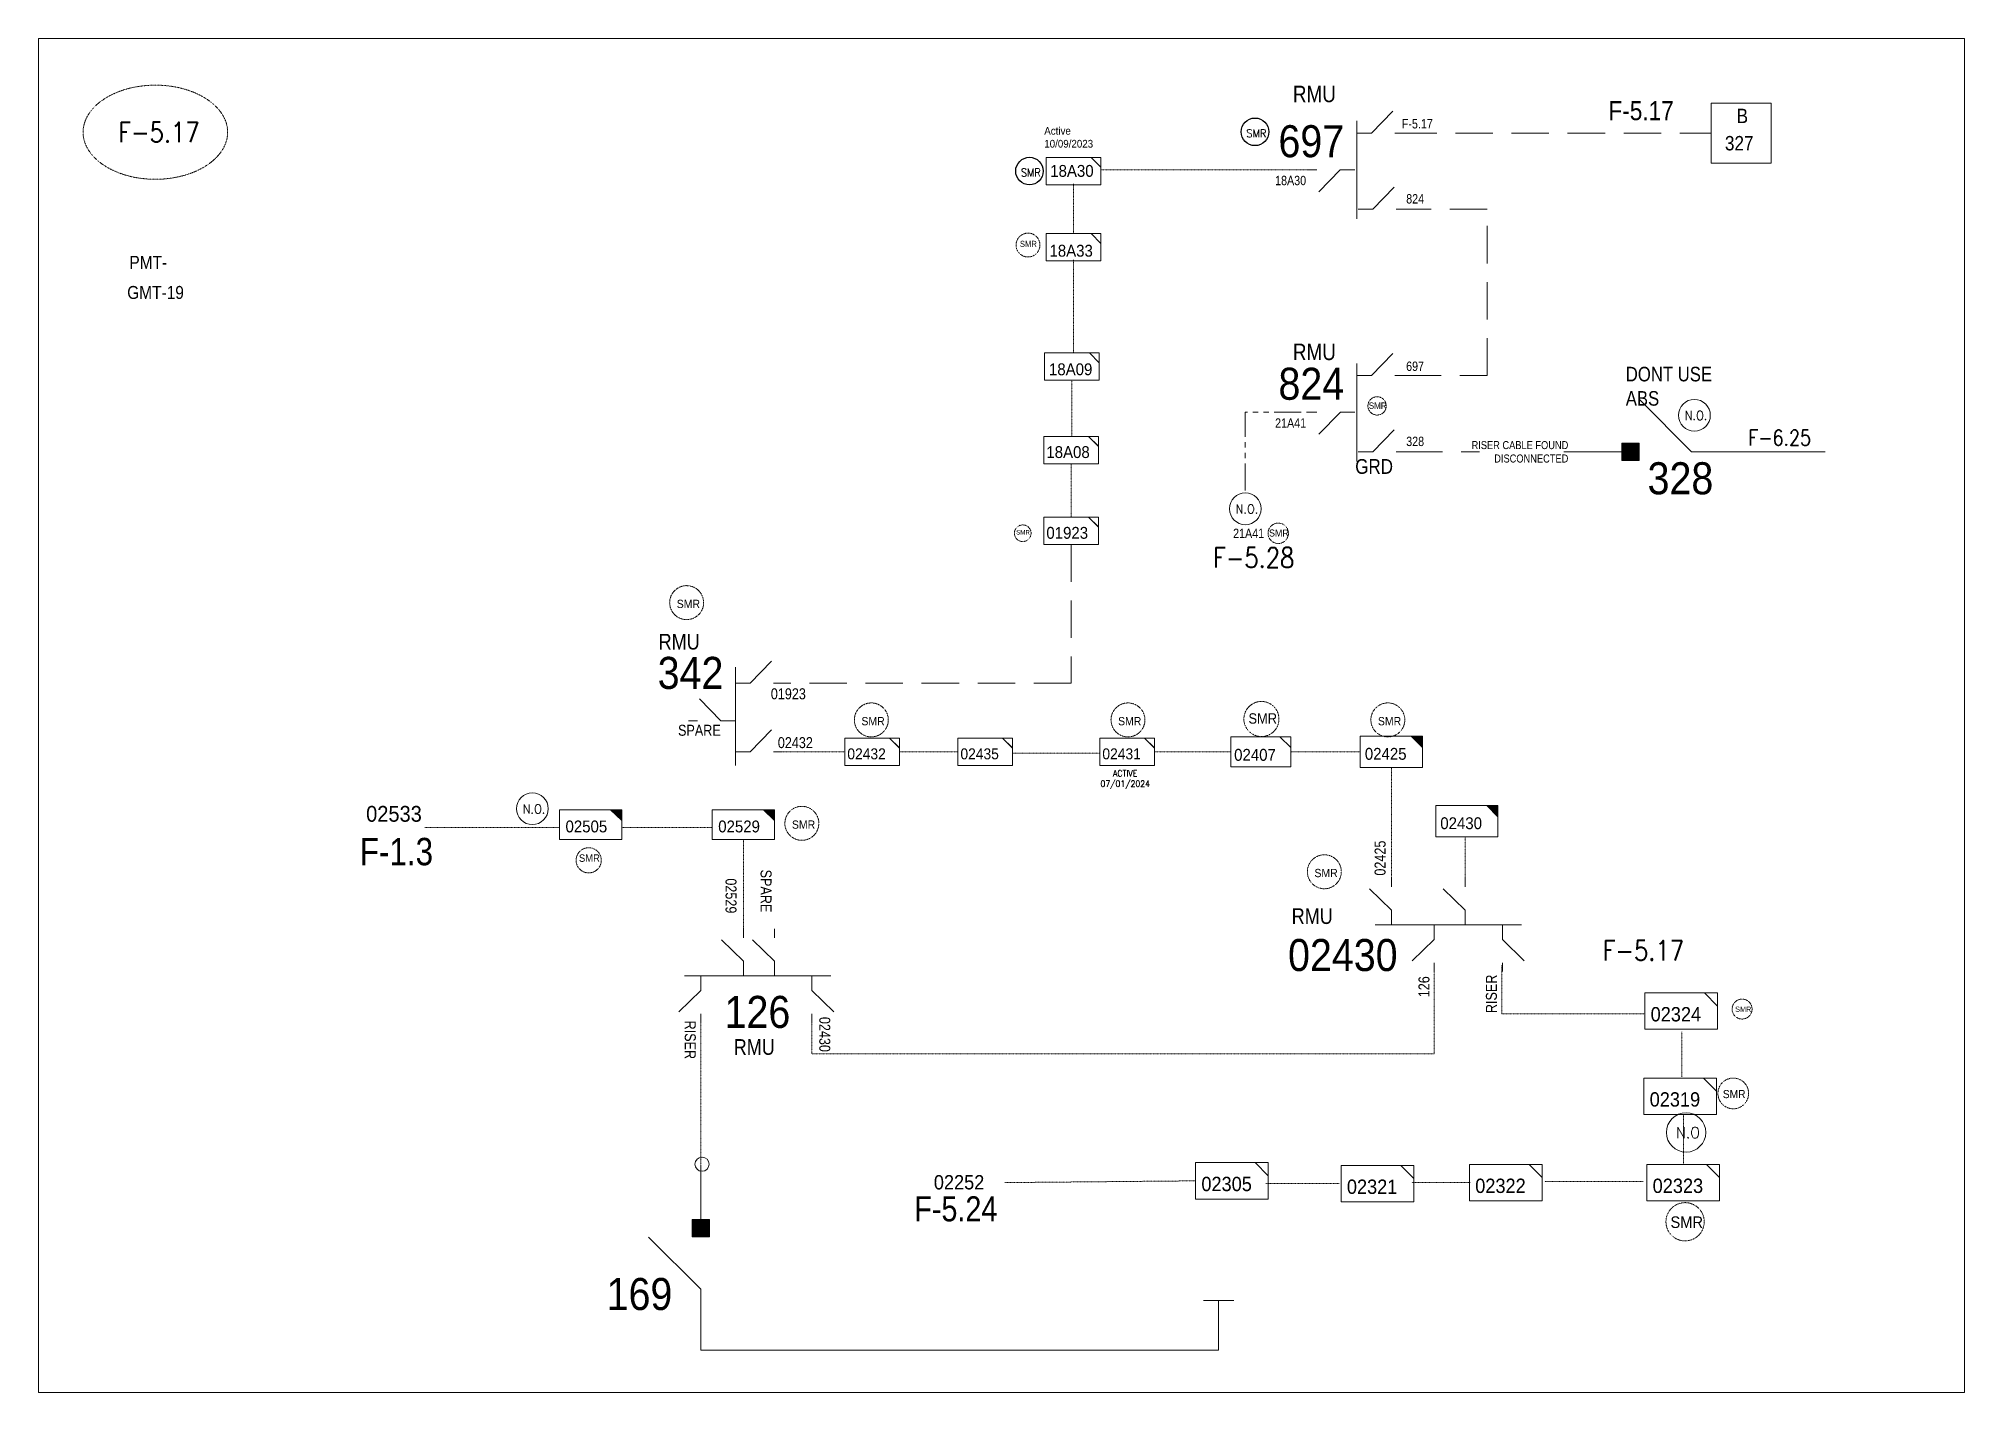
# Model space of a CAD drawing. Header units: metres. Extents: x 65984 to 144644, y -19036 to 23726.
# Drawn here: x 103022 to 103901, y 3362 to 3980 of the extents above; entities that cross this region are included whole.
import ezdxf
from ezdxf.enums import TextEntityAlignment as Align

# ---------------------------------------------------------------- set-up
doc = ezdxf.new("R2010")
doc.units = ezdxf.units.M
doc.header["$MEASUREMENT"] = 0
for name, pattern in [('( Phantom )', [2.5, 1.25, -0.25, 0.25, -0.25, 0.25, -0.25]), ('DGN Style 3', [0.013877, 0, -0.013877]), ('HIDDEN2', [2381.25, 1587.5, -793.75])]:
    doc.linetypes.add(name, pattern=pattern)
doc.layers.get('0').update_dxf_attribs({"color": 95, "lineweight": 40})
for name, color, linetype, lineweight in [('ABS', 7, 'Continuous', 40), ('ABS NUMBER', 112, 'Continuous', 30), ('d_eos', 111, 'Continuous', 40), ('d_eos no', 121, 'Continuous', 40), ('d_switch', 95, 'Continuous', 40), ('d_tf no', 6, 'Continuous', 40), ('d_ug cable', 95, 'Continuous', 40), ('d_ug main line', 95, 'Continuous', 40), ('FDR  1  05', 172, 'Continuous', 40), ('FDR  4  02', 126, 'Continuous', 40), ('fedr no', 95, 'Continuous', 40), ('GRID STATION 01', 7, 'Continuous', 40), ('Level 37', 7, 'Continuous', 0), ('O H MAIN FEEDER', 4, 'Continuous', 100), ('SW N O', 114, 'Continuous', 30)]:
    doc.layers.add(name, color=color, linetype=linetype, lineweight=lineweight)
doc.styles.add('NASKHF', font='naskhf.shx', dxfattribs={"height": 8})
doc.styles.add('Style-Arial', font='arial.ttf')
doc.styles.add('Style-ENGINEERING', font='ENGINEERING.shx')
doc.styles.add('Style-msdefault', font='msdefault.shx')
doc.styles.add('Style-STANDARD', font='STANDARD.shx')

msp = doc.modelspace()

# ---------------------------------------------------------------- texts
at = {"layer": 'ABS NUMBER', "color": 7, "lineweight": 13, "style": 'Style-Arial', "width": 0.88}
msp.add_text('328', height=14.641, dxfattribs=at).set_placement((103786.69, 3772.18), align=Align.RIGHT)
msp.add_text('169', height=14.641, dxfattribs=at).set_placement((103281.06, 3399.55))
at = {"layer": 'd_eos no', "color": 2, "linetype": 'Continuous', "lineweight": 13, "style": 'Style-Arial', "width": 0.88}
for s, p in [('697', (103588.01, 3926.16)), ('824', (103588.01, 3815.36))]:
    msp.add_text(s, height=14.641, dxfattribs=at).set_placement(p)
for s, p in [('342', (103304.39, 3697.92)), ('02430', (103592.4, 3569.04))]:
    msp.add_text(s, height=14.641, dxfattribs=at).set_placement(p, align=Align.TOP_LEFT)
at = {"layer": 'd_eos no', "color": 7, "linetype": 'Continuous', "lineweight": 13, "style": 'Style-Arial', "width": 0.88}
msp.add_text('126', height=14.641, dxfattribs=at).set_placement((103334.96, 3528.41))
at = {"layer": 'd_switch', "color": 7, "linetype": 'Continuous', "lineweight": 13, "style": 'Style-msdefault', "width": 0.857143}
for s, p in [('F-5.17', (103644.38, 3943.58)), ('697', (103646.34, 3832.81)), ('328', (103646.38, 3798.49))]:
    msp.add_text(s, height=4.275, dxfattribs=at).set_placement(p, align=Align.TOP_LEFT)
at = {"layer": 'd_switch', "color": 2, "linetype": 'Continuous', "lineweight": 13, "style": 'Style-msdefault', "width": 0.857143}
for s, p in [('18A30', (103600.65, 3917.67)), ('21A41', (103581.47, 3756.48))]:
    msp.add_text(s, height=4.275, dxfattribs=at).set_placement(p, align=Align.TOP_RIGHT)
msp.add_text('824', height=4.275, dxfattribs=at).set_placement((103646.38, 3909.29), align=Align.TOP_LEFT)
at = {"layer": 'd_switch', "color": 7, "linetype": 'Continuous', "lineweight": 13, "style": 'Style-msdefault', "width": 0.857143}
msp.add_text('21A41', height=4.275, dxfattribs=at).set_placement((103600.65, 3806.88), align=Align.TOP_RIGHT)
at = {"layer": 'd_switch', "color": 2, "linetype": 'Continuous', "lineweight": 13, "style": 'Style-ENGINEERING', "width": 0.857143}
msp.add_text('01923', height=5.022, rotation=359.99969, dxfattribs=at).set_placement((103372.09, 3683.56), align=Align.TOP_RIGHT)
at = {"layer": 'd_switch', "color": 7, "linetype": 'Continuous', "lineweight": 13, "style": 'Style-ENGINEERING', "width": 0.857143}
for s, rotation, p in [('SPARE', 0.00031, (103313.69, 3666.9)), ('SPARE', 270.00031, (103356.41, 3600.73)), ('RISER', 270.00031, (103321.79, 3531.77)), ('02430', 270.00031, (103383.24, 3533.45))]:
    msp.add_text(s, height=5.022, rotation=rotation, dxfattribs=at).set_placement(p, align=Align.TOP_LEFT)
at = {"layer": 'd_switch', "color": 2, "linetype": 'Continuous', "lineweight": 13, "style": 'Style-ENGINEERING', "width": 0.857143}
msp.add_text('02432', height=5.022, rotation=0.00031, dxfattribs=at).set_placement((103359.28, 3661.25), align=Align.TOP_LEFT)
at = {"layer": 'd_switch', "color": 55, "linetype": 'Continuous', "lineweight": 13, "style": 'Style-msdefault', "width": 0.857143}
for s, height, p in [('F-1.3', 12.499, (103168.33, 3615.23)), ('F-5.24', 11.454, (103421.65, 3451.51))]:
    msp.add_text(s, height=height, dxfattribs=at).set_placement(p, align=Align.TOP_LEFT)
at = {"layer": 'd_switch', "color": 7, "linetype": 'Continuous', "lineweight": 13, "style": 'Style-ENGINEERING', "width": 0.857143}
msp.add_text('02425', height=5.022, rotation=89.99969, dxfattribs=at).set_placement((103636.95, 3597.99))
msp.add_text('02529', height=5.022, rotation=269.99969, dxfattribs=at).set_placement((103340.41, 3580.73), align=Align.TOP_RIGHT)
for s, p in [('126', (103657.01, 3552.03)), ('RISER', (103687.81, 3552.77))]:
    msp.add_text(s, height=5.022, rotation=90.00031, dxfattribs=at).set_placement(p, align=Align.RIGHT)
at = {"layer": 'd_switch', "color": 2, "linetype": 'Continuous', "lineweight": 30, "insert": (103746.7, 3830.42), "char_height": 6.6553, "attachment_point": 1, "style": 'NASKHF'}
msp.add_mtext('\\Fmsdefault;\\H1x;\\W0.857143;DONT USE\\PABS', dxfattribs=at)
at = {"layer": 'd_tf no', "color": 2, "linetype": 'Continuous', "lineweight": 13, "style": 'Style-msdefault', "width": 0.945946}
for s, height, p in [('18A30', 5.417, (103483.74, 3922.62)), ('18A33', 5.417, (103483.4, 3886.16)), ('01923', 5.417, (103481.98, 3757.28)), ('02432', 4.997, (103391.05, 3656.11)), ('02407', 5.417, (103567.77, 3655.87)), ('02425', 5.417, (103627.48, 3656.33)), ('02529', 5.417, (103332.05, 3623.16)), ('02324', 6.555, (103758.06, 3537.95)), ('02319', 6.555, (103757.62, 3499.04)), ('02323', 6.555, (103758.98, 3459.57))]:
    msp.add_text(s, height=height, dxfattribs=at).set_placement(p, align=Align.TOP_LEFT)
at = {"layer": 'd_tf no', "color": 18, "linetype": 'Continuous', "lineweight": 13, "style": 'Style-msdefault', "width": 0.945946}
for s, height, p in [('18A09', 5.417, (103483.17, 3832)), ('18A08', 5.417, (103481.98, 3794.17)), ('02435', 4.997, (103442.7, 3656.11)), ('02430', 5.417, (103661.95, 3624.63))]:
    msp.add_text(s, height=height, dxfattribs=at).set_placement(p, align=Align.TOP_LEFT)
at = {"layer": 'd_tf no', "color": 1, "linetype": 'Continuous', "lineweight": 13, "style": 'Style-msdefault', "width": 0.945946}
for height, p in [(2.897, (103629.29, 3814.12)), (2.053, (103468.17, 3755.85)), (3.219, (103583.7, 3756.1)), (3.697, (103791.03, 3500.04)), (5.291, (103767.12, 3442.32))]:
    msp.add_text('SMR', height=height, dxfattribs=at).set_placement(p, align=Align.TOP_LEFT)
at = {"layer": 'd_tf no', "color": 1, "linetype": 'Continuous', "lineweight": 40, "style": 'Style-msdefault', "width": 0.945946}
for height, p in [(3.784, (103313.1, 3724.01)), (3.784, (103397.47, 3670.44)), (3.784, (103514.73, 3670.44)), (3.784, (103633.46, 3670.44)), (3.784, (103365.73, 3623.19)), (3.406, (103268.42, 3607.7)), (3.784, (103604.45, 3601.07)), (2.428, (103796.65, 3538.16))]:
    msp.add_text('SMR', height=height, dxfattribs=at).set_placement(p, align=Align.TOP_LEFT)
at = {"layer": 'd_tf no', "color": 7, "linetype": 'Continuous', "lineweight": 13, "style": 'Style-msdefault', "width": 0.945946}
for s, height, p in [('02533', 7.234, (103171.19, 3629.83)), ('02252', 6.555, (103430.56, 3461.19))]:
    msp.add_text(s, height=height, dxfattribs=at).set_placement(p, align=Align.TOP_LEFT)
at = {"layer": 'd_tf no', "color": 121, "linetype": 'Continuous', "lineweight": 13, "style": 'Style-msdefault', "width": 0.945946}
msp.add_text('02505', height=5.417, dxfattribs=at).set_placement((103262.28, 3623.16), align=Align.TOP_LEFT)
at = {"layer": 'd_tf no', "color": 6, "linetype": 'Continuous', "lineweight": 13, "style": 'Style-msdefault', "width": 0.945946}
for s, p in [('02305', (103552.8, 3460.41)), ('02321', (103619.28, 3459.15)), ('02322', (103677.92, 3459.57))]:
    msp.add_text(s, height=6.555, dxfattribs=at).set_placement(p, align=Align.TOP_LEFT)
at = {"layer": 'd_tf no', "color": 121, "linetype": 'Continuous', "lineweight": 40, "insert": (103481.01, 3939.97), "char_height": 3.529, "attachment_point": 1, "style": 'NASKHF'}
msp.add_mtext('\\Fmsdefault;\\H1x;\\W0.945946;Active\\P10/09/2023', dxfattribs=at)
at = {"layer": 'd_tf no', "color": 2, "lineweight": 13, "insert": (103469.89, 3887.97), "char_height": 2.8143, "attachment_point": 1, "style": 'NASKHF'}
msp.add_mtext('\\Fmsdefault;\\H1x;\\W0.925;SMR\\P', dxfattribs=at)
at = {"layer": 'd_tf no', "color": 1, "lineweight": 13, "insert": (103574.31, 3672.15), "char_height": 4.7493, "attachment_point": 1, "style": 'NASKHF'}
msp.add_mtext('\\Fmsdefault;\\H1x;\\W0.925;SMR\\P', dxfattribs=at)
at = {"layer": 'FDR  4  02', "color": 131, "linetype": 'Continuous', "lineweight": 13, "style": 'Style-msdefault', "width": 0.945946}
msp.add_text('02431', height=4.997, dxfattribs=at).set_placement((103507.56, 3656.11), align=Align.TOP_LEFT)
at = {"layer": 'FDR  4  02', "color": 131, "linetype": 'Continuous', "lineweight": 13, "insert": (103518, 3641.89), "char_height": 2.839, "attachment_point": 5, "rotation": 359.99944, "style": 'Style-STANDARD'}
msp.add_mtext('ACTIVE\\P07/01/2024', dxfattribs=at)
at = {"layer": 'fedr no', "color": 6, "linetype": 'Continuous', "lineweight": 13, "style": 'Style-STANDARD', "width": 0.909091}
msp.add_text('F-5.17', height=9.19, dxfattribs=at).set_placement((103076.48, 3937.58), align=Align.MIDDLE_CENTER)
at = {"layer": 'fedr no', "color": 55, "linetype": 'Continuous', "lineweight": 13, "style": 'Style-STANDARD', "width": 0.909091}
for s, height, p in [('F-6.25', 7.078, (103817.03, 3798.02)), ('F-5.28', 9.19, (103576.71, 3743.27))]:
    msp.add_text(s, height=height, dxfattribs=at).set_placement(p, align=Align.MIDDLE_CENTER)
at = {"layer": 'fedr no', "color": 94, "linetype": 'Continuous', "lineweight": 13, "insert": (103754.71, 3563.81), "char_height": 9.1902, "attachment_point": 5, "line_spacing_factor": 1.2, "style": 'Style-STANDARD'}
msp.add_mtext('\\H1x;\\W0.909091;F-5.17\\P', dxfattribs=at)
at = {"layer": 'GRID STATION 01', "color": 7, "linetype": 'Continuous', "lineweight": 13, "style": 'Style-msdefault', "width": 0.888889}
msp.add_text('F-5.17', height=8.697, dxfattribs=at).set_placement((103738.77, 3951.77), align=Align.TOP_LEFT)
at = {"layer": 'GRID STATION 01', "color": 18, "linetype": 'Continuous', "lineweight": 13, "style": 'Style-msdefault', "width": 0.888889}
for s, height, p in [('B', 6.59, (103797.35, 3948.32)), ('327', 6.588, (103792, 3935.86))]:
    msp.add_text(s, height=height, dxfattribs=at).set_placement(p, align=Align.TOP_LEFT)
at = {"layer": 'GRID STATION 01', "linetype": 'Continuous', "lineweight": 13, "style": 'Style-msdefault', "width": 0.888889}
for s, p in [('PMT-', (103063.03, 3881.11)), ('GMT-19', (103062.02, 3867.35))]:
    msp.add_text(s, height=5.94, dxfattribs=at).set_placement(p, align=Align.TOP_LEFT)
at = {"layer": 'Level 37', "color": 2, "linetype": 'Continuous', "lineweight": 13, "ltscale": 0.59049, "style": 'Style-msdefault', "width": 0.86}
for p in [(103614.25, 3951.31), (103614.25, 3833.48)]:
    msp.add_text('RMU', height=7.505, rotation=359.99963, dxfattribs=at).set_placement(p, align=Align.RIGHT)
at = {"layer": 'Level 37', "color": 2, "linetype": 'Continuous', "lineweight": 13, "ltscale": 0.531441, "style": 'Style-msdefault', "width": 0.86}
msp.add_text('GRD', height=6.754, rotation=359.99963, dxfattribs=at).set_placement((103640.35, 3781.52), align=Align.RIGHT)
at = {"layer": 'Level 37', "color": 2, "linetype": 'Continuous', "lineweight": 13, "style": 'Style-msdefault', "width": 0.86}
for p in [(103323.6, 3708.44), (103612.84, 3583.08)]:
    msp.add_text('RMU', height=7.174, rotation=0.00037, dxfattribs=at).set_placement(p, align=Align.TOP_RIGHT)
at = {"layer": 'Level 37', "color": 7, "linetype": 'Continuous', "lineweight": 13, "style": 'Style-msdefault', "width": 0.86}
msp.add_text('RMU', height=7.174, rotation=359.99963, dxfattribs=at).set_placement((103357.91, 3516.12), align=Align.RIGHT)
at = {"layer": 'Level 37', "color": 2, "linetype": 'Continuous', "lineweight": 13, "ltscale": 0.37014, "insert": (103720.45, 3786.64), "char_height": 3.6792, "attachment_point": 9, "rotation": 359.99963, "style": 'NASKHF'}
msp.add_mtext('\\Fmsdefault;\\H1x;\\W0.86;RISER CABLE FOUND\\P DISCONNECTED', dxfattribs=at)

# ---------------------------------------------------------------- blocks, each defined once
blk = doc.blocks.new('TF_8')
at = {"color": 0, "linetype": 'ByBlock', "lineweight": -2}
blk.add_line((6.3, 4.95), (9.9, 1.35), dxfattribs=at)
blk.add_3dface([(-10.1, 4.95), (9.9, 4.95), (9.9, -5.05), (-10.1, -5.05)], dxfattribs=at)
blk = doc.blocks.new('exist.us-1000kva')
at = {"color": 0, "linetype": 'ByBlock', "lineweight": -2, "flags": 128}
blk.add_lwpolyline([(40, 12.9), (32.8, 20), (40, 20)], close=True, dxfattribs=at)
at = {"color": 0, "linetype": 'ByBlock', "lineweight": -2, "extrusion": (0, 0, -1)}
blk.add_solid([(-40, 12.9), (-32.8, 20), (-40, 20)], dxfattribs=at)
at = {"color": 0, "linetype": 'ByBlock', "lineweight": -2, "xscale": 2, "yscale": 2}
blk.add_blockref('TF_8', (20.2, 10.1), dxfattribs=at)
blk = doc.blocks.new('ABS2_1_1')
at = {"color": 0, "linetype": 'ByBlock', "lineweight": -2, "ltscale": 500}
for q in [(-29900, 43500), (0, 0)]:
    blk.add_line((0, 13600), q, dxfattribs=at)
at = {"color": 0, "linetype": 'ByBlock', "lineweight": -2, "ltscale": 500, "flags": 128}
for points in [[(5000, 43600), (-5000, 43600), (-5000, 53600), (5000, 53600)], [(3791, 49653), (3791, 49653), (3791, 49653)]]:
    blk.add_lwpolyline(points, close=True, dxfattribs=at)
at = {"color": 0, "linetype": 'ByBlock', "lineweight": -2, "ltscale": 500}
for points in [[(5000, 43600), (-5000, 43600), (5000, 53600), (-5000, 53600)], [(3791, 49653), (3791, 49653), (3791, 49653)]]:
    blk.add_solid(points, dxfattribs=at)
blk = doc.blocks.new('*U1456')
at = {"layer": 'SW N O', "color": 3, "lineweight": 13, "ltscale": 0.426762}
blk.add_circle((0, 0), 16.8, dxfattribs=at)
at = {"layer": 'SW N O', "color": 3, "lineweight": 13, "style": 'Style-STANDARD'}
blk.add_text('N.O.', height=9.6, dxfattribs=at).set_placement((1.7, -0.2), align=Align.MIDDLE_CENTER)
blk = doc.blocks.new('*U2891')
at = {"layer": 'FDR  1  05', "color": 2, "linetype": 'Continuous', "lineweight": 13, "flags": 128}
blk.add_lwpolyline([(20, 10), (20, 2.7), (12.8, 10)], close=True, dxfattribs=at)
at = {"layer": 'FDR  1  05', "color": 2, "linetype": 'Continuous', "lineweight": 13, "xscale": 2, "yscale": 2, "rotation": 359.9999999999999}
blk.add_blockref('TF_8', (0.2, 0.1), dxfattribs=at)
blk = doc.blocks.new('*U2892')
at = {"layer": 'FDR  1  05', "color": 18, "linetype": 'Continuous', "lineweight": 13, "flags": 128}
blk.add_lwpolyline([(20, 10), (20, 2.7), (12.8, 10)], close=True, dxfattribs=at)
at = {"layer": 'FDR  1  05', "color": 18, "linetype": 'Continuous', "lineweight": 13, "xscale": 2, "yscale": 2, "rotation": 359.9999999999999}
blk.add_blockref('TF_8', (0.2, 0.1), dxfattribs=at)
blk = doc.blocks.new('*U2893')
at = {"layer": 'FDR  1  05', "color": 2, "linetype": 'Continuous', "lineweight": 13, "flags": 128}
blk.add_lwpolyline([(20, 10), (20, 2.7), (12.8, 10)], close=True, dxfattribs=at)
at = {"layer": 'FDR  1  05', "color": 2, "linetype": 'Continuous', "lineweight": 13, "xscale": 2, "yscale": 2, "rotation": 359.9999999999999}
blk.add_blockref('TF_8', (0.2, 0.1), dxfattribs=at)
blk = doc.blocks.new('*U2894')
at = {"layer": 'FDR  4  02', "color": 2, "linetype": 'Continuous', "lineweight": 13, "flags": 128}
blk.add_lwpolyline([(20, 10), (20, 2.7), (12.8, 10)], close=True, dxfattribs=at)
at = {"layer": 'FDR  4  02', "color": 2, "linetype": 'Continuous', "lineweight": 13, "xscale": 2, "yscale": 2, "rotation": 359.9999999999999}
blk.add_blockref('TF_8', (0.2, 0.1), dxfattribs=at)
blk = doc.blocks.new('*U3851')
at = {"layer": 'SW N O', "color": 2}
blk.add_circle((0, 0), 16.8, dxfattribs=at)
at = {"layer": 'SW N O', "color": 240, "insert": (1.7, -1.8), "char_height": 9.6, "attachment_point": 5, "line_spacing_factor": 0.6, "style": 'Style-STANDARD'}
blk.add_mtext('SMR\\P', dxfattribs=at)
blk = doc.blocks.new('*U4130')
at = {"layer": 'SW N O', "color": 3, "lineweight": 13, "ltscale": 0.426762}
blk.add_circle((0, 0), 16.8, dxfattribs=at)
at = {"layer": 'SW N O', "color": 3, "lineweight": 13, "style": 'Style-STANDARD'}
blk.add_text('N.O', height=9.6, dxfattribs=at).set_placement((1.7, -0.2), align=Align.MIDDLE_CENTER)

# ---------------------------------------------------------------- linework, layer by layer
at = {"layer": 'd_eos', "color": 2, "linetype": 'Continuous', "lineweight": 13, "ltscale": 0.915903}
for p, q in [((103623.88, 3897.97), (103623.88, 3942.77)), ((103630.55, 3937.22), (103640.31, 3947.27)), ((103623.88, 3937.22), (103630.55, 3937.22)), ((103641.23, 3937.22), (103645.29, 3937.22)), ((103605.56, 3920.42), (103601.51, 3920.42)), ((103616.24, 3920.42), (103606.49, 3910.37)), ((103622.91, 3920.42), (103616.24, 3920.42)), ((103631.08, 3902.37), (103640.84, 3912.41)), ((103624.41, 3902.37), (103631.08, 3902.37)), ((103641.76, 3902.37), (103645.82, 3902.37)), ((103623.88, 3787.18), (103623.88, 3831.98)), ((103630.55, 3826.43), (103640.31, 3836.47)), ((103623.88, 3826.42), (103630.55, 3826.42)), ((103616.24, 3809.62), (103606.49, 3799.58)), ((103622.91, 3809.63), (103616.24, 3809.63)), ((103631.08, 3791.57), (103640.84, 3801.62)), ((103624.41, 3791.57), (103631.08, 3791.57)), ((103346.59, 3685.84), (103356.34, 3695.89)), ((103339.92, 3693.24), (103339.92, 3648.35)), ((103333.25, 3668.74), (103323.5, 3678.78)), ((103339.92, 3685.85), (103346.59, 3685.85)), ((103357.27, 3685.85), (103361.33, 3685.85)), ((103322.57, 3668.74), (103318.52, 3668.74)), ((103339.92, 3668.74), (103333.25, 3668.74)), ((103346.59, 3654.55), (103356.34, 3664.6)), ((103339.92, 3654.55), (103346.59, 3654.55)), ((103357.27, 3654.55), (103361.32, 3654.55)), ((103639.61, 3582.22), (103629.56, 3591.97)), ((103639.61, 3592.9), (103639.61, 3596.96)), ((103673.28, 3582.22), (103663.24, 3591.97)), ((103673.29, 3592.9), (103673.29, 3596.95)), ((103639.6, 3575.55), (103639.6, 3582.22)), ((103673.29, 3575.55), (103673.29, 3582.22)), ((103632.21, 3575.55), (103699.01, 3575.55)), ((103659.1, 3575.55), (103659.1, 3568.88)), ((103690.3, 3575.55), (103690.3, 3568.88)), ((103659.1, 3568.88), (103649.05, 3559.13)), ((103690.3, 3568.88), (103700.35, 3559.13)), ((103659.1, 3558.2), (103659.1, 3554.15)), ((103690.3, 3558.2), (103690.3, 3554.15))]:
    msp.add_line(p, q, dxfattribs=at)
at = {"layer": 'd_eos', "color": 7, "linetype": 'Continuous', "lineweight": 13, "ltscale": 0.915903}
for p, q in [((103641.23, 3826.42), (103645.29, 3826.42)), ((103605.56, 3809.63), (103601.51, 3809.63)), ((103641.76, 3791.57), (103645.82, 3791.57)), ((103343.56, 3569.6), (103343.56, 3573.66)), ((103357.75, 3569.6), (103357.75, 3573.65)), ((103343.56, 3558.92), (103333.51, 3568.67)), ((103357.75, 3558.92), (103347.7, 3568.67)), ((103343.56, 3552.25), (103343.56, 3558.92)), ((103357.75, 3552.25), (103357.75, 3558.92)), ((103316.67, 3552.25), (103383.47, 3552.25)), ((103324.06, 3552.25), (103324.07, 3545.58)), ((103374.76, 3552.25), (103374.76, 3545.58)), ((103324.07, 3545.58), (103314.02, 3535.83)), ((103374.77, 3545.58), (103384.81, 3535.83)), ((103324.07, 3534.9), (103324.07, 3530.85)), ((103374.76, 3534.9), (103374.76, 3530.85))]:
    msp.add_line(p, q, dxfattribs=at)
at = {"layer": 'd_ug cable', "color": 18, "linetype": 'DGN Style 3', "lineweight": 13}
for p, q in [((103494.42, 3913.98), (103494.42, 3891.61)), ((103494.42, 3879.22), (103494.42, 3836.78)), ((103493.64, 3824.28), (103493.64, 3798.65)), ((103361.32, 3654.55), (103389.88, 3654.55)), ((103414.87, 3654.55), (103441.53, 3654.55)), ((103639.61, 3596.96), (103639.61, 3647.45)), ((103673.29, 3596.95), (103673.29, 3615.75))]:
    msp.add_line(p, q, dxfattribs=at)
at = {"layer": 'd_ug cable', "color": 6, "linetype": 'DGN Style 3', "lineweight": 13}
for p, q in [((103772.28, 3506.1), (103772.28, 3526.68)), ((103773.12, 3466.21), (103773.12, 3488.88)), ((103550.14, 3458.56), (103462.98, 3457.75)), ((103754.57, 3458.23), (103709.75, 3458.23)), ((103615.73, 3457.39), (103582.17, 3457.39)), ((103675.57, 3457.81), (103648.9, 3457.81))]:
    msp.add_line(p, q, dxfattribs=at)
at = {"layer": 'd_ug cable', "color": 18, "linetype": 'DGN Style 3', "lineweight": 13, "flags": 128}
for points in [[(103506.91, 3920.42), (103601.51, 3920.42)], [(103493.31, 3786.16), (103493.31, 3761.76)], [(103466.52, 3653.95), (103506.39, 3653.95)], [(103531.38, 3654.55), (103566.2, 3654.55)], [(103593.62, 3654.55), (103625.4, 3654.55)], [(103329.32, 3620), (103288.02, 3620)], [(103343.56, 3573.02), (103343.56, 3614.48)], [(103659.1, 3554.15), (103659.1, 3516.56), (103374.76, 3516.56), (103374.76, 3531.09)]]:
    msp.add_lwpolyline(points, dxfattribs=at)
at = {"layer": 'd_ug cable', "color": 17, "linetype": 'DGN Style 3', "lineweight": 13, "flags": 128}
msp.add_lwpolyline([(103259.54, 3620), (103198.04, 3620)], dxfattribs=at)
at = {"layer": 'd_ug cable', "color": 6, "linetype": 'DGN Style 3', "lineweight": 13, "flags": 128}
msp.add_lwpolyline([(103690.11, 3557.15), (103690.11, 3534.91), (103755.39, 3534.91), (103755.39, 3534.91)], dxfattribs=at)
at = {"layer": 'd_ug cable', "color": 174, "linetype": 'DGN Style 3', "lineweight": 13, "flags": 128}
msp.add_lwpolyline([(103324.07, 3530.85), (103324.07, 3465.66)], dxfattribs=at)
at = {"layer": 'd_ug cable', "color": 1, "linetype": 'DGN Style 3', "lineweight": 13}
msp.add_circle((103473.58, 3886.04), 5.46, dxfattribs=at)
at = {"layer": 'd_ug cable', "color": 2, "linetype": 'DGN Style 3', "lineweight": 0}
for centre, radius in [((103633.08, 3812.56), 4.19), ((103471.19, 3754.4), 3.8), ((103587.91, 3754.37), 4.66), ((103795.81, 3498.49), 7.02), ((103773.8, 3439.86), 8.74)]:
    msp.add_circle(centre, radius, dxfattribs=at)
at = {"layer": 'd_ug cable', "color": 2, "linetype": 'DGN Style 3', "lineweight": 13}
for centre, radius in [((103317.62, 3722.69), 7.76), ((103402, 3669.12), 7.76), ((103519.26, 3669.12), 7.76), ((103580.24, 3669.53), 8.02), ((103637.99, 3669.12), 7.76), ((103370.26, 3621.87), 7.76), ((103272.87, 3604.98), 5.76), ((103608.98, 3599.75), 7.76), ((103799.84, 3537.03), 4.56)]:
    msp.add_circle(centre, radius, dxfattribs=at)
at = {"layer": 'd_ug main line', "color": 18, "linetype": 'HIDDEN2', "lineweight": 13, "ltscale": 0.010761}
for points in [[(103643.26, 3937.22), (103785.65, 3937.22)], [(103645.29, 3826.42), (103683.35, 3826.42), (103683.35, 3902.37), (103645.4, 3902.37)], [(103645.82, 3791.57), (103679.86, 3791.57)], [(103493.31, 3749.27), (103493.31, 3685.85), (103361.33, 3685.85)]]:
    msp.add_lwpolyline(points, dxfattribs=at)
at = {"layer": 'd_ug main line', "color": 206, "linetype": '( Phantom )', "lineweight": 13, "ltscale": 9.8, "flags": 128}
msp.add_lwpolyline([(103572.73, 3773.99), (103572.73, 3809.63), (103601.46, 3809.63)], dxfattribs=at)
at = {"layer": 'fedr no', "color": 82, "linetype": 'DGN Style 3', "lineweight": 13, "true_color": 0x1dc70e}
msp.add_ellipse((103074.89, 3937.58), major_axis=(33.02, 0), ratio=0.651175, dxfattribs=at)
at = {"layer": 'GRID STATION 01', "color": 18, "lineweight": 13, "ltscale": 0.379284, "flags": 128}
msp.add_lwpolyline([(103813.08, 3923.5), (103813.08, 3950.93), (103785.65, 3950.93), (103785.65, 3923.5)], close=True, dxfattribs=at)
at = {"layer": 'O H MAIN FEEDER', "color": 174, "lineweight": 13, "ltscale": 8.7846}
msp.add_line((103553.76, 3403.86), (103567.59, 3403.86), dxfattribs=at)
at = {"layer": 'O H MAIN FEEDER', "color": 140, "linetype": 'Continuous', "lineweight": 13, "flags": 128}
msp.add_lwpolyline([(103021.5, 3980.38), (103901.45, 3980.38), (103901.45, 3361.88), (103021.5, 3361.88)], close=True, dxfattribs=at)
at = {"layer": 'O H MAIN FEEDER', "color": 174, "lineweight": 13, "ltscale": 0.643436, "flags": 128}
msp.add_lwpolyline([(103744.98, 3791.63), (103744.98, 3791.63), (103718.42, 3791.63)], dxfattribs=at)
at = {"layer": 'O H MAIN FEEDER', "color": 174, "lineweight": 13, "ltscale": 0.714928, "flags": 128}
for points in [[(103837.77, 3791.59), (103837.77, 3791.59), (103787.58, 3791.59)], [(103324.07, 3436.91), (103324.07, 3436.91), (103324.07, 3465.66)]]:
    msp.add_lwpolyline(points, dxfattribs=at)
at = {"layer": 'O H MAIN FEEDER', "color": 174, "lineweight": 13, "ltscale": 8.7846, "flags": 128}
msp.add_lwpolyline([(103324.07, 3401.07), (103324.07, 3381.2), (103560.68, 3381.2), (103560.68, 3403.86)], dxfattribs=at)
at = {"layer": 'O H MAIN FEEDER', "color": 174, "lineweight": 13, "ltscale": 0.714928}
msp.add_circle((103324.66, 3466.15), 3.23, dxfattribs=at)

# ---------------------------------------------------------------- block references
at = {"layer": 'ABS', "color": 7, "linetype": 'Continuous', "lineweight": 13, "ltscale": 1.190142, "zscale": 0.0005280611300687443}
for p, xscale, yscale, rotation in [((103787.62, 3791.58), 0.0007973960743554502, -0.0007973960743554506, 270.0108634751818), ((103324.07, 3398.19), 0.0007973960743554503, 0.0007973960743554503, 359.9999999999997)]:
    msp.add_blockref('ABS2_1_1', p, dxfattribs=dict(at, xscale=xscale, yscale=yscale, rotation=rotation))
at = {"layer": 'FDR  1  05', "color": 2, "linetype": 'Continuous', "lineweight": 13, "rotation": 359.9999999999999}
for name, p, xscale, yscale, zscale in [('TF_8', (103494.54, 3919.87), 1.249645269223772, 1.249645269223772, 0.6248226346118861), ('TF_8', (103580.05, 3654.62), 1.370638294906909, 1.370638294906909, 0.6248226346118861), ('exist.us-1000kva', (103625.4, 3647.45), 0.7102604478054448, 0.7102604478054448, 0.6248226346118861), ('exist.us-1000kva', (103329.32, 3614.48), 0.7119539694185745, 0.6816580558262949, 0.6248226346118861), ('TF_8', (103772.18, 3536.18), 1.661944010433047, 1.661944010433047, 0.7560353878803824), ('TF_8', (103771.74, 3497.28), 1.661944010433047, 1.661944010433047, 0.7560353878803824), ('TF_8', (103773.1, 3457.8), 1.661944010433047, 1.661944010433047, 0.7560353878803824)]:
    msp.add_blockref(name, p, dxfattribs=dict(at, xscale=xscale, yscale=yscale, zscale=zscale))
at = {"layer": 'FDR  1  05', "color": 2, "linetype": 'Continuous', "lineweight": 13}
for name, p, xscale, yscale, zscale in [('*U2891', (103494.4, 3885.07), 0.6248226346118861, 0.6248226346118861, 0.6248226346118861), ('*U2893', (103493.29, 3755.51), 0.6248226346118861, 0.6248226346118861, 0.6248226346118861), ('*U2891', (103402.36, 3654.55), 0.6248226344960893, 0.6248226344960893, 0.6248226344960893)]:
    msp.add_blockref(name, p, dxfattribs=dict(at, xscale=xscale, yscale=yscale, zscale=zscale))
at = {"layer": 'FDR  1  05', "color": 18, "linetype": 'Continuous', "lineweight": 13, "zscale": 0.6248226346118861, "rotation": 359.9999999999999}
for name, p, xscale, yscale in [('TF_8', (103493.76, 3830.59), 1.249645269223772, 1.249645269223772), ('exist.us-1000kva', (103659.87, 3615.75), 0.7102604478054448, 0.7102604478054448)]:
    msp.add_blockref(name, p, dxfattribs=dict(at, xscale=xscale, yscale=yscale))
at = {"layer": 'FDR  1  05', "color": 18, "linetype": 'Continuous', "lineweight": 13, "xscale": 0.6248226346118861, "yscale": 0.6248226346118861, "zscale": 0.6248226346118861}
for p in [(103493.29, 3792.4), (103454.01, 3654.55)]:
    msp.add_blockref('*U2892', p, dxfattribs=at)
at = {"layer": 'FDR  1  05', "color": 121, "linetype": 'Continuous', "lineweight": 13, "xscale": 0.7119539694185745, "yscale": 0.6816580558262949, "zscale": 0.6248226346118861, "rotation": 359.9999999999999}
msp.add_blockref('exist.us-1000kva', (103259.54, 3614.48), dxfattribs=at)
at = {"layer": 'FDR  1  05', "color": 6, "linetype": 'Continuous', "lineweight": 13, "xscale": 1.661944010433047, "yscale": 1.661944010433047, "zscale": 0.7560353878803824, "rotation": 359.9999999999999}
for p in [(103566.93, 3458.64), (103633.4, 3457.38), (103692.04, 3457.8)]:
    msp.add_blockref('TF_8', p, dxfattribs=at)
at = {"layer": 'FDR  4  02', "color": 2, "linetype": 'Continuous', "lineweight": 13, "xscale": 0.6248226346118861, "yscale": 0.6248226346118861, "zscale": 0.6248226346118861}
msp.add_blockref('*U2894', (103518.87, 3654.55), dxfattribs=at)
at = {"layer": 'SW N O', "color": 240, "xscale": 0.3747954802723319, "yscale": 0.3747954802723319, "zscale": 0.3747954802723319}
for p in [(103577.3, 3937.76), (103474.25, 3919.83)]:
    msp.add_blockref('*U3851', p, dxfattribs=at)
at = {"layer": 'SW N O', "color": 3, "lineweight": 13}
for name, p, xscale, yscale, zscale in [('*U1456', (103778.07, 3808.28), 0.4320112015721562, 0.4320112015721562, 0.4320112015721562), ('*U1456', (103572.88, 3765.55), 0.4320112015721562, 0.4320112015721562, 0.4320112015721562), ('*U1456', (103247.16, 3628.54), 0.4320112015721562, 0.4320112015721562, 0.4320112015721562), ('*U4130', (103774.24, 3480.69), 0.5356346052414567, 0.5356346052414567, 0.5356346052414567)]:
    msp.add_blockref(name, p, dxfattribs=dict(at, xscale=xscale, yscale=yscale, zscale=zscale))

msp.set_redraw_order([(e.dxf.handle, doc.entitydb.next_handle()) for e in msp.query("TEXT MTEXT ATTDEF DIMENSION ARC_DIMENSION")])  # texts and dimensions are drawn at this point

doc.saveas('drawing.dxf')
